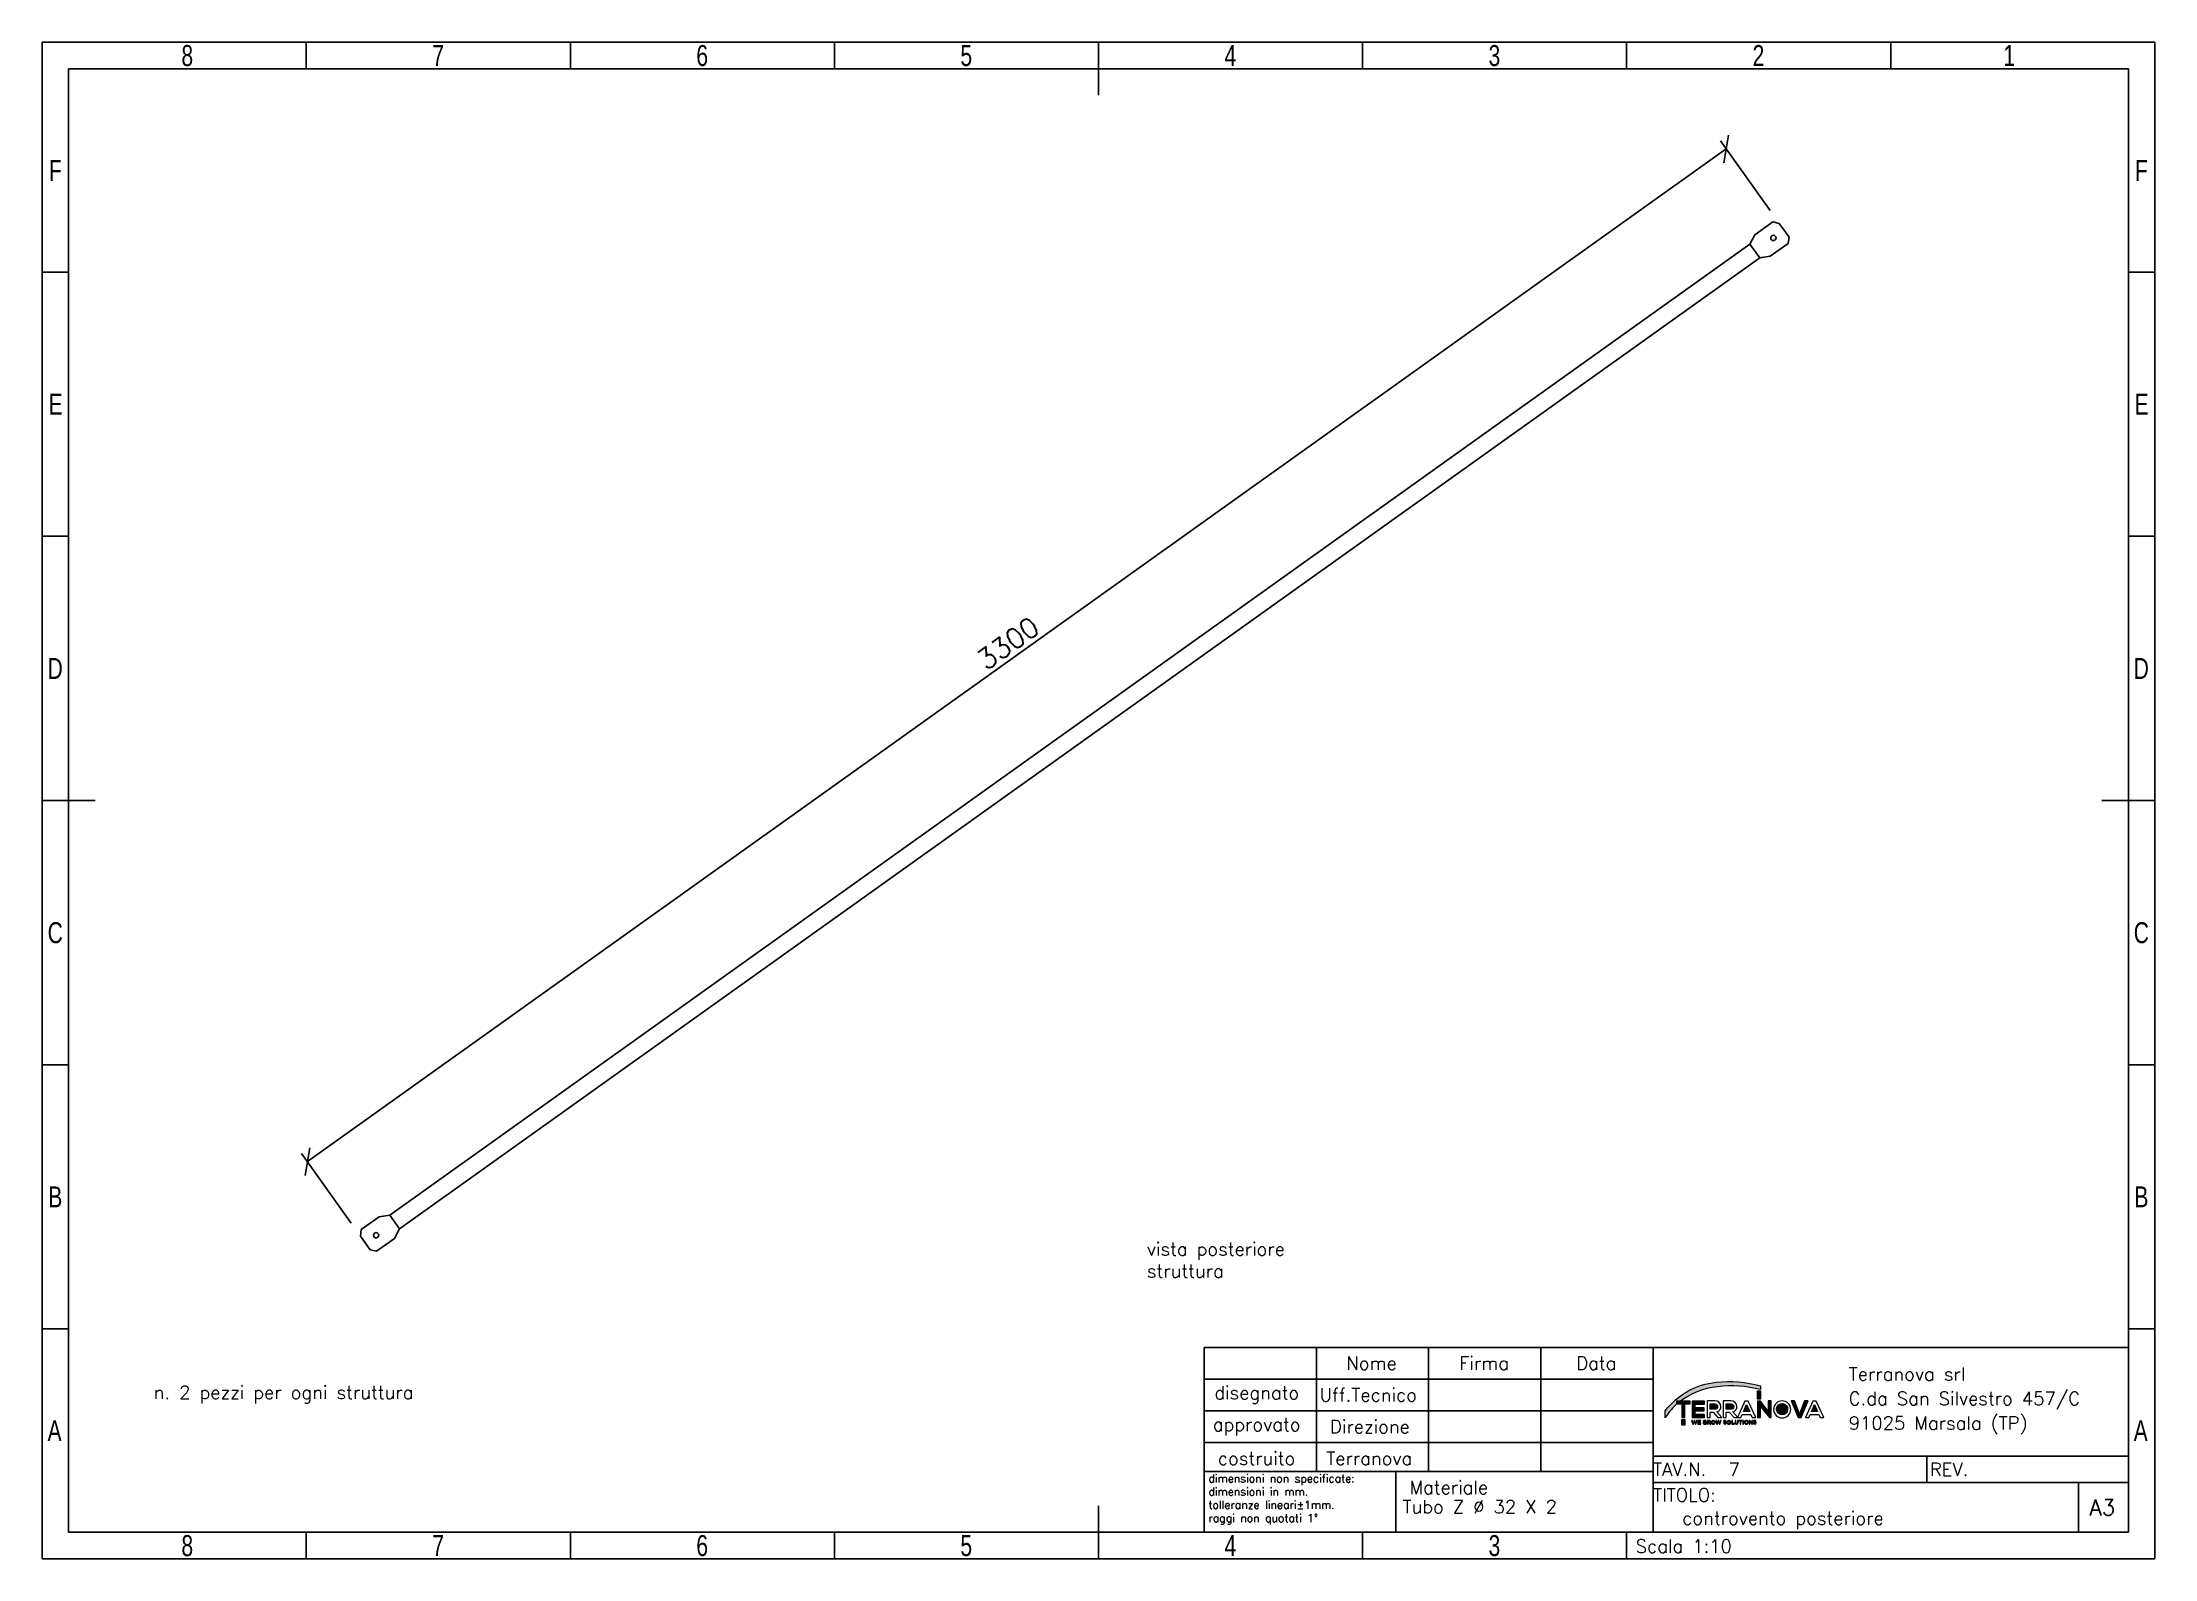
# Model space of a CAD drawing. Header units: millimetres. Extents: x -116399 to 112199, y -90759 to -31335.
# Drawn here: x 42536 to 46536, y -41059 to -38189 of the extents above; entities that cross this region are included whole.
import ezdxf

# ---------------------------------------------------------------- set-up
doc = ezdxf.new("R2010")
doc.units = ezdxf.units.MM
doc.layers.add('Livello 1', color=7, linetype='Continuous', lineweight=0)
doc.styles.add('Annotative', font='simplex.shx', dxfattribs={"height": 2.5})
doc.styles.add('Michele', font='simplex.shx', dxfattribs={"height": 2.5})
doc.styles.add('SLDTEXTSTYLE0', font='TXT', dxfattribs={"width": 0.75})
doc.dimstyles.new('Annotative', dxfattribs={"dimscale": 0, "dimtxt": 2.5, "dimasz": 2.5, "dimexe": 1.25, "dimexo": 2, "dimtad": 1, "dimtxsty": 'Annotative', "dimblk": 'OBLIQUE', "dimcen": 2.5, "dimazin": 3, "dimtfac": 1, "dimtmove": 0, "dimatfit": 3, "dimfxl": 1})

msp = doc.modelspace()

# ---------------------------------------------------------------- texts
at = {"char_height": 25, "attachment_point": 1, "style": 'Annotative'}
for s, insert, width in [('vista posteriore struttura', (44627.033, -40460.462), 301.19236), ('n. 2 pezzi per ogni struttura', (42746.553, -40731.852), 1120.89047), ('7', (45728.506, -40877.697), 731.85637), ('Tubo Z Ø 32 X 2', (45111.098, -40948.201), 460.77089), ('controvento posteriore', (45640.723, -40969.985), 731.85637)]:
    msp.add_mtext(s, dxfattribs=dict(at, insert=insert, width=width))

# ---------------------------------------------------------------- blocks, each defined once
blk = doc.blocks.new('1_10 TERRANOVA oriz A3')
at = {"layer": 'Livello 1'}
h = blk.add_hatch(color=40, dxfattribs=at)
edge = h.paths.add_edge_path()
edge.add_spline(control_points=[(3253.5, -2542.7), (3226.2, -2535.3), (3197.7, -2533), (3169.6, -2536), (3131.2, -2539.8), (3096.2, -2559.4), (3073.1, -2590.2), (3073.1, -2590.2), (3073.1, -2603.3), (3073.1, -2603.3), (3073.1, -2603.3), (3073.7, -2602.3), (3073.7, -2602.3), (3079.9, -2592.4), (3087.6, -2583.6), (3096.5, -2576.2), (3117.9, -2558.2), (3144.3, -2547.1), (3172.1, -2544.4), (3199.3, -2541.3), (3226.8, -2543.1), (3253.3, -2549.8), (3253.3, -2549.8), (3253.5, -2542.7), (3253.5, -2542.7)], knot_values=[0, 0, 0, 0, 1, 1, 1, 2, 2, 2, 3, 3, 3, 4, 4, 4, 5, 5, 5, 6, 6, 6, 7, 7, 7, 8, 8, 8, 8], degree=3, periodic=0)
h = blk.add_hatch(color=74, dxfattribs=at)
h.dxf.hatch_style = 2
h.paths.add_polyline_path([(3247.6, -2552.4), (3253.5, -2552.4), (3253.5, -2568.3), (3247.6, -2568.3)])
h = blk.add_hatch(color=252, dxfattribs=at)
edge = h.paths.add_edge_path()
edge.add_spline(control_points=[(3104.5, -2576.9), (3104.5, -2576.9), (3094.4, -2576.9), (3094.4, -2576.9), (3094.4, -2576.9), (3094.4, -2571.5), (3094.4, -2571.5), (3094.4, -2571.5), (3120.4, -2571.5), (3120.4, -2571.5), (3120.4, -2571.5), (3120.4, -2576.9), (3120.4, -2576.9), (3120.4, -2576.9), (3110.4, -2576.9), (3110.4, -2576.9), (3110.4, -2576.9), (3110.4, -2603), (3110.4, -2603), (3110.4, -2603), (3104.5, -2603), (3104.5, -2603), (3104.5, -2603), (3104.5, -2576.9), (3104.5, -2576.9)], knot_values=[0, 0, 0, 0, 1, 1, 1, 2, 2, 2, 3, 3, 3, 4, 4, 4, 5, 5, 5, 6, 6, 6, 7, 7, 7, 8, 8, 8, 8], degree=3, periodic=0)
h = blk.add_hatch(color=252, dxfattribs=at)
edge = h.paths.add_edge_path()
edge.add_spline(control_points=[(3147.5, -2603), (3147.5, -2603), (3123.9, -2603), (3123.9, -2603), (3123.9, -2603), (3123.9, -2571.5), (3123.9, -2571.5), (3123.9, -2571.5), (3147.5, -2571.5), (3147.5, -2571.5), (3147.5, -2571.5), (3147.5, -2577.3), (3147.5, -2577.3), (3147.5, -2577.3), (3129.9, -2577.3), (3129.9, -2577.3), (3129.9, -2577.3), (3129.9, -2584.3), (3129.9, -2584.3), (3129.9, -2584.3), (3146.9, -2584.3), (3146.9, -2584.3), (3146.9, -2584.3), (3146.9, -2589.9), (3146.9, -2589.9), (3146.9, -2589.9), (3129.9, -2589.9), (3129.9, -2589.9), (3129.9, -2589.9), (3129.9, -2596.9), (3129.9, -2596.9), (3129.9, -2596.9), (3147.5, -2596.9), (3147.5, -2596.9), (3147.5, -2596.9), (3147.5, -2603), (3147.5, -2603)], knot_values=[0, 0, 0, 0, 1, 1, 1, 2, 2, 2, 3, 3, 3, 4, 4, 4, 5, 5, 5, 6, 6, 6, 7, 7, 7, 8, 8, 8, 9, 9, 9, 10, 10, 10, 11, 11, 11, 12, 12, 12, 12], degree=3, periodic=0)
h = blk.add_hatch(color=252, dxfattribs=at)
edge = h.paths.add_edge_path()
edge.add_spline(control_points=[(3158.1, -2577), (3158.1, -2577), (3158.1, -2587.1), (3158.1, -2587.1), (3158.1, -2587.1), (3167.2, -2587.1), (3167.2, -2587.1), (3169.9, -2587.1), (3172.2, -2584.9), (3172.2, -2582.1), (3172.2, -2579.3), (3169.9, -2577), (3167.2, -2577), (3167.2, -2577), (3158.1, -2577), (3158.1, -2577)], knot_values=[0, 0, 0, 0, 1, 1, 1, 2, 2, 2, 3, 3, 3, 4, 4, 4, 5, 5, 5, 5], degree=3, periodic=0)
edge = h.paths.add_edge_path(flags=0)
h = blk.add_hatch(color=252, dxfattribs=at)
edge = h.paths.add_edge_path()
edge.add_spline(control_points=[(3188.5, -2577), (3188.5, -2577), (3188.5, -2587.1), (3188.5, -2587.1), (3188.5, -2587.1), (3197.5, -2587.1), (3197.5, -2587.1), (3200.2, -2587.4), (3202.6, -2585.5), (3202.9, -2582.8), (3203, -2582.5), (3203, -2582.3), (3203, -2582.1), (3203, -2579.3), (3200.8, -2577.1), (3198.1, -2577), (3197.9, -2577), (3197.7, -2577), (3197.5, -2577), (3197.5, -2577), (3188.5, -2577), (3188.5, -2577)], knot_values=[0, 0, 0, 0, 1, 1, 1, 2, 2, 2, 3, 3, 3, 4, 4, 4, 5, 5, 5, 6, 6, 6, 7, 7, 7, 7], degree=3, periodic=0)
edge = h.paths.add_edge_path(flags=0)
h = blk.add_hatch(color=252, dxfattribs=at)
edge = h.paths.add_edge_path()
edge.add_spline(control_points=[(3227.2, -2578.1), (3227.2, -2578.1), (3221.3, -2591.5), (3221.3, -2591.5), (3221.3, -2591.5), (3233, -2591.5), (3233, -2591.5), (3233, -2591.5), (3227.2, -2578.1), (3227.2, -2578.1)], knot_values=[0, 0, 0, 0, 1, 1, 1, 2, 2, 2, 3, 3, 3, 3], degree=3, periodic=0)
edge = h.paths.add_edge_path(flags=0)
h = blk.add_hatch(color=252, dxfattribs=at)
edge = h.paths.add_edge_path()
edge.add_spline(control_points=[(3267.8, -2571.3), (3267.8, -2571.3), (3273.8, -2571.3), (3273.8, -2571.3), (3273.8, -2571.3), (3273.8, -2603), (3273.8, -2603), (3273.8, -2603), (3270.3, -2603), (3270.3, -2603), (3270.3, -2603), (3253.7, -2581.9), (3253.7, -2581.9), (3253.7, -2581.9), (3253.7, -2603), (3253.7, -2603), (3253.7, -2603), (3247.8, -2603), (3247.8, -2603), (3247.8, -2603), (3247.8, -2571.5), (3247.8, -2571.5), (3247.8, -2571.5), (3253.4, -2571.5), (3253.4, -2571.5), (3253.4, -2571.5), (3268, -2591), (3268, -2591), (3268, -2591), (3267.8, -2571.3), (3267.8, -2571.3)], knot_values=[0, 0, 0, 0, 1, 1, 1, 2, 2, 2, 3, 3, 3, 4, 4, 4, 5, 5, 5, 6, 6, 6, 7, 7, 7, 8, 8, 8, 9, 9, 9, 10, 10, 10, 10], degree=3, periodic=0)
h = blk.add_hatch(color=252, dxfattribs=at)
edge = h.paths.add_edge_path()
edge.add_spline(control_points=[(3284.1, -2587.4), (3284.1, -2593.1), (3288.8, -2597.7), (3294.5, -2597.7), (3300.2, -2597.7), (3304.8, -2593.1), (3304.8, -2587.4), (3305.3, -2581.7), (3301, -2576.7), (3295.3, -2576.2), (3289.6, -2575.7), (3284.6, -2580), (3284.1, -2585.7), (3284.1, -2586.3), (3284.1, -2586.8), (3284.1, -2587.4)], knot_values=[0, 0, 0, 0, 1, 1, 1, 2, 2, 2, 3, 3, 3, 4, 4, 4, 5, 5, 5, 5], degree=3, periodic=0)
edge = h.paths.add_edge_path(flags=0)
h = blk.add_hatch(color=252, dxfattribs=at)
edge = h.paths.add_edge_path()
edge.add_spline(control_points=[(3330.6, -2603), (3330.6, -2603), (3324.5, -2603), (3324.5, -2603), (3324.5, -2603), (3311.3, -2571.3), (3311.3, -2571.3), (3311.3, -2571.3), (3318, -2571.3), (3318, -2571.3), (3318, -2571.3), (3327.5, -2596), (3327.5, -2596), (3327.5, -2596), (3337.1, -2571.3), (3337.1, -2571.3), (3337.1, -2571.3), (3343.7, -2571.3), (3343.7, -2571.3), (3343.7, -2571.3), (3330.6, -2603), (3330.6, -2603)], knot_values=[0, 0, 0, 0, 1, 1, 1, 2, 2, 2, 3, 3, 3, 4, 4, 4, 5, 5, 5, 6, 6, 6, 7, 7, 7, 7], degree=3, periodic=0)
h = blk.add_hatch(color=252, dxfattribs=at)
edge = h.paths.add_edge_path()
edge.add_spline(control_points=[(3355.8, -2578.1), (3355.8, -2578.1), (3349.9, -2591.5), (3349.9, -2591.5), (3349.9, -2591.5), (3361.6, -2591.5), (3361.6, -2591.5), (3361.6, -2591.5), (3355.8, -2578.1), (3355.8, -2578.1)], knot_values=[0, 0, 0, 0, 1, 1, 1, 2, 2, 2, 3, 3, 3, 3], degree=3, periodic=0)
edge = h.paths.add_edge_path(flags=0)
h = blk.add_hatch(color=94, dxfattribs=at)
h.dxf.hatch_style = 2
h.paths.add_polyline_path([(3104.5, -2606.2), (3110.4, -2606.2), (3110.4, -2617.1), (3104.5, -2617.1)])
h = blk.add_hatch(color=74, dxfattribs=at)
h.dxf.hatch_style = 2
h.paths.add_polyline_path([(3104.5, -2606.2), (3110.4, -2606.2), (3110.4, -2617.1), (3104.5, -2617.1)])
at = {"color": 7, "linetype": 'Continuous'}
for p, q in [((0, -2870), (0, 0)), ((0, 0), (4000, 0)), ((500, -50), (500, 0)), ((1000, -50), (1000, 0)), ((1500, -50), (1500, 0)), ((2000, 0), (2000, -100)), ((2000, -50), (2000, 0)), ((2500, -50), (2500, 0)), ((3000, -50), (3000, 0)), ((3500, -50), (3500, 0)), ((4000, 0), (4000, -2870)), ((50, -2820), (50, -50)), ((50, -50), (3950, -50)), ((3950, -50), (3950, -2820)), ((50, -435), (0, -435)), ((3950, -435), (4000, -435)), ((50, -935), (0, -935)), ((3950, -935), (4000, -935)), ((0, -1435), (100, -1435)), ((50, -1435), (0, -1435)), ((4000, -1435), (3900, -1435)), ((3950, -1435), (4000, -1435)), ((50, -1935), (0, -1935)), ((3950, -1935), (4000, -1935)), ((50, -2435), (0, -2435)), ((3950, -2435), (4000, -2435)), ((2000, -2870), (2000, -2770)), ((3950, -2820), (50, -2820)), ((500, -2820), (500, -2870)), ((1000, -2820), (1000, -2870)), ((1500, -2820), (1500, -2870)), ((2000, -2820), (2000, -2870)), ((2500, -2820), (2500, -2870)), ((3000, -2820), (3000, -2870)), ((4000, -2870), (0, -2870))]:
    blk.add_line(p, q, dxfattribs=at)
for p, q in [((2200, -2820), (2200, -2470)), ((2200, -2470), (3950, -2470)), ((2412.5, -2530), (2412.5, -2470)), ((2625, -2530), (2625, -2470)), ((2837.5, -2530), (2837.5, -2470)), ((3050, -2470), (3050, -2820)), ((3950, -2470), (3950, -2820)), ((2200, -2530), (3050, -2530)), ((2412.5, -2530), (2412.5, -2705)), ((2625, -2530), (2625, -2705)), ((2837.5, -2530), (2837.5, -2705)), ((2200, -2590), (3050, -2590)), ((2200, -2650), (3050, -2650)), ((3950, -2675.8), (3050, -2675.8)), ((3568.3, -2725.8), (3568.3, -2675.8)), ((2200, -2705), (3050, -2705)), ((2562.8, -2705), (2562.8, -2820)), ((3950, -2725.8), (3050, -2725.8)), ((3855.8, -2725.8), (3855.8, -2820)), ((2200, -2820), (3950, -2820))]:
    blk.add_line(p, q)
at = {"layer": 'Livello 1'}
for points in [[(3247.6, -2552.4), (3253.5, -2552.4), (3253.5, -2568.3), (3247.6, -2568.3)], [(3104.5, -2606.2), (3110.4, -2606.2), (3110.4, -2617.1), (3104.5, -2617.1)], [(3104.5, -2606.2), (3110.4, -2606.2), (3110.4, -2617.1), (3104.5, -2617.1)]]:
    blk.add_lwpolyline(points, close=True, dxfattribs=at)
for points, knots in [([(3253.5, -2542.7), (3226.2, -2535.3), (3197.7, -2533), (3169.6, -2536), (3131.2, -2539.8), (3096.2, -2559.4), (3073.1, -2590.2), (3073.1, -2590.2), (3073.1, -2603.3), (3073.1, -2603.3), (3073.1, -2603.3), (3073.7, -2602.3), (3073.7, -2602.3), (3079.9, -2592.4), (3087.6, -2583.6), (3096.5, -2576.2), (3117.9, -2558.2), (3144.3, -2547.1), (3172.1, -2544.4), (3199.3, -2541.3), (3226.8, -2543.1), (3253.3, -2549.8), (3253.3, -2549.8), (3253.5, -2542.7), (3253.5, -2542.7)], [0, 0, 0, 0, 1, 1, 1, 2, 2, 2, 3, 3, 3, 4, 4, 4, 5, 5, 5, 6, 6, 6, 7, 7, 7, 8, 8, 8, 8]), ([(3104.5, -2576.9), (3104.5, -2576.9), (3094.4, -2576.9), (3094.4, -2576.9), (3094.4, -2576.9), (3094.4, -2571.5), (3094.4, -2571.5), (3094.4, -2571.5), (3120.4, -2571.5), (3120.4, -2571.5), (3120.4, -2571.5), (3120.4, -2576.9), (3120.4, -2576.9), (3120.4, -2576.9), (3110.4, -2576.9), (3110.4, -2576.9), (3110.4, -2576.9), (3110.4, -2603), (3110.4, -2603), (3110.4, -2603), (3104.5, -2603), (3104.5, -2603), (3104.5, -2603), (3104.5, -2576.9), (3104.5, -2576.9)], [0, 0, 0, 0, 1, 1, 1, 2, 2, 2, 3, 3, 3, 4, 4, 4, 5, 5, 5, 6, 6, 6, 7, 7, 7, 8, 8, 8, 8]), ([(3147.5, -2603), (3147.5, -2603), (3123.9, -2603), (3123.9, -2603), (3123.9, -2603), (3123.9, -2571.5), (3123.9, -2571.5), (3123.9, -2571.5), (3147.5, -2571.5), (3147.5, -2571.5), (3147.5, -2571.5), (3147.5, -2577.3), (3147.5, -2577.3), (3147.5, -2577.3), (3129.9, -2577.3), (3129.9, -2577.3), (3129.9, -2577.3), (3129.9, -2584.3), (3129.9, -2584.3), (3129.9, -2584.3), (3146.9, -2584.3), (3146.9, -2584.3), (3146.9, -2584.3), (3146.9, -2589.9), (3146.9, -2589.9), (3146.9, -2589.9), (3129.9, -2589.9), (3129.9, -2589.9), (3129.9, -2589.9), (3129.9, -2596.9), (3129.9, -2596.9), (3129.9, -2596.9), (3147.5, -2596.9), (3147.5, -2596.9), (3147.5, -2596.9), (3147.5, -2603), (3147.5, -2603)], [0, 0, 0, 0, 1, 1, 1, 2, 2, 2, 3, 3, 3, 4, 4, 4, 5, 5, 5, 6, 6, 6, 7, 7, 7, 8, 8, 8, 9, 9, 9, 10, 10, 10, 11, 11, 11, 12, 12, 12, 12]), ([(3180.1, -2603), (3180.1, -2603), (3173, -2603), (3173, -2603), (3173, -2603), (3163.8, -2592.4), (3163.8, -2592.4), (3163.8, -2592.4), (3158.1, -2592.4), (3158.1, -2592.4), (3158.1, -2592.4), (3158.1, -2603), (3158.1, -2603), (3158.1, -2603), (3152.2, -2603), (3152.2, -2603), (3152.2, -2603), (3152.2, -2571.3), (3152.2, -2571.3), (3152.2, -2571.3), (3167.2, -2571.3), (3167.2, -2571.3), (3173, -2570.9), (3178.1, -2575.2), (3178.5, -2581.1), (3178.5, -2581.3), (3178.5, -2581.6), (3178.5, -2581.9), (3178.9, -2586.7), (3175.4, -2591.1), (3170.5, -2591.8), (3170.5, -2591.8), (3180.1, -2602.6), (3180.1, -2602.6), (3180.1, -2602.6), (3180.1, -2603), (3180.1, -2603)], [0, 0, 0, 0, 1, 1, 1, 2, 2, 2, 3, 3, 3, 4, 4, 4, 5, 5, 5, 6, 6, 6, 7, 7, 7, 8, 8, 8, 9, 9, 9, 10, 10, 10, 11, 11, 11, 12, 12, 12, 12]), ([(3158.1, -2577), (3158.1, -2577), (3158.1, -2587.1), (3158.1, -2587.1), (3158.1, -2587.1), (3167.2, -2587.1), (3167.2, -2587.1), (3169.9, -2587.1), (3172.2, -2584.9), (3172.2, -2582.1), (3172.2, -2579.3), (3169.9, -2577), (3167.2, -2577), (3167.2, -2577), (3158.1, -2577), (3158.1, -2577)], [0, 0, 0, 0, 1, 1, 1, 2, 2, 2, 3, 3, 3, 4, 4, 4, 5, 5, 5, 5]), ([(3210.5, -2603), (3210.5, -2603), (3203.4, -2603), (3203.4, -2603), (3203.4, -2603), (3194.3, -2592.4), (3194.3, -2592.4), (3194.3, -2592.4), (3188.5, -2592.4), (3188.5, -2592.4), (3188.5, -2592.4), (3188.5, -2603), (3188.5, -2603), (3188.5, -2603), (3182.5, -2603), (3182.5, -2603), (3182.5, -2603), (3182.5, -2571.3), (3182.5, -2571.3), (3182.5, -2571.3), (3197.5, -2571.3), (3197.5, -2571.3), (3203.3, -2570.9), (3208.4, -2575.2), (3208.8, -2581.1), (3208.8, -2581.3), (3208.8, -2581.6), (3208.8, -2581.9), (3209.2, -2586.7), (3205.7, -2591.1), (3200.8, -2591.8), (3200.8, -2591.8), (3210.4, -2602.6), (3210.4, -2602.6), (3210.4, -2602.6), (3210.5, -2603), (3210.5, -2603)], [0, 0, 0, 0, 1, 1, 1, 2, 2, 2, 3, 3, 3, 4, 4, 4, 5, 5, 5, 6, 6, 6, 7, 7, 7, 8, 8, 8, 9, 9, 9, 10, 10, 10, 11, 11, 11, 12, 12, 12, 12]), ([(3188.5, -2577), (3188.5, -2577), (3188.5, -2587.1), (3188.5, -2587.1), (3188.5, -2587.1), (3197.5, -2587.1), (3197.5, -2587.1), (3200.2, -2587.4), (3202.6, -2585.5), (3202.9, -2582.8), (3203, -2582.5), (3203, -2582.3), (3203, -2582.1), (3203, -2579.3), (3200.8, -2577.1), (3198.1, -2577), (3197.9, -2577), (3197.7, -2577), (3197.5, -2577), (3197.5, -2577), (3188.5, -2577), (3188.5, -2577)], [0, 0, 0, 0, 1, 1, 1, 2, 2, 2, 3, 3, 3, 4, 4, 4, 5, 5, 5, 6, 6, 6, 7, 7, 7, 7]), ([(3235.4, -2597), (3235.4, -2597), (3218.8, -2597), (3218.8, -2597), (3218.8, -2597), (3216.1, -2603), (3216.1, -2603), (3216.1, -2603), (3209.7, -2603), (3209.7, -2603), (3209.7, -2603), (3223.8, -2571.5), (3223.8, -2571.5), (3223.8, -2571.5), (3230.3, -2571.5), (3230.3, -2571.5), (3230.3, -2571.5), (3244.4, -2603), (3244.4, -2603), (3244.4, -2603), (3237.9, -2603), (3237.9, -2603), (3237.9, -2603), (3235.4, -2597), (3235.4, -2597)], [0, 0, 0, 0, 1, 1, 1, 2, 2, 2, 3, 3, 3, 4, 4, 4, 5, 5, 5, 6, 6, 6, 7, 7, 7, 8, 8, 8, 8]), ([(3227.2, -2578.1), (3227.2, -2578.1), (3221.3, -2591.5), (3221.3, -2591.5), (3221.3, -2591.5), (3233, -2591.5), (3233, -2591.5), (3233, -2591.5), (3227.2, -2578.1), (3227.2, -2578.1)], [0, 0, 0, 0, 1, 1, 1, 2, 2, 2, 3, 3, 3, 3]), ([(3267.8, -2571.3), (3267.8, -2571.3), (3273.8, -2571.3), (3273.8, -2571.3), (3273.8, -2571.3), (3273.8, -2603), (3273.8, -2603), (3273.8, -2603), (3270.3, -2603), (3270.3, -2603), (3270.3, -2603), (3253.7, -2581.9), (3253.7, -2581.9), (3253.7, -2581.9), (3253.7, -2603), (3253.7, -2603), (3253.7, -2603), (3247.8, -2603), (3247.8, -2603), (3247.8, -2603), (3247.8, -2571.5), (3247.8, -2571.5), (3247.8, -2571.5), (3253.4, -2571.5), (3253.4, -2571.5), (3253.4, -2571.5), (3268, -2591), (3268, -2591), (3268, -2591), (3267.8, -2571.3), (3267.8, -2571.3)], [0, 0, 0, 0, 1, 1, 1, 2, 2, 2, 3, 3, 3, 4, 4, 4, 5, 5, 5, 6, 6, 6, 7, 7, 7, 8, 8, 8, 9, 9, 9, 10, 10, 10, 10]), ([(3310.7, -2587.4), (3310.7, -2596.3), (3303.4, -2603.6), (3294.5, -2603.6), (3285.6, -2603.6), (3278.3, -2596.4), (3278.3, -2587.4), (3278.3, -2587.4), (3278.3, -2587.4), (3278.3, -2587.4), (3278.3, -2578.5), (3285.5, -2571.2), (3294.5, -2571.2), (3303.4, -2571.2), (3310.7, -2578.4), (3310.7, -2587.4), (3310.7, -2587.4), (3310.7, -2587.4), (3310.7, -2587.4)], [0, 0, 0, 0, 1, 1, 1, 2, 2, 2, 3, 3, 3, 4, 4, 4, 5, 5, 5, 6, 6, 6, 6]), ([(3284.1, -2587.4), (3284.1, -2593.1), (3288.8, -2597.7), (3294.5, -2597.7), (3300.2, -2597.7), (3304.8, -2593.1), (3304.8, -2587.4), (3305.3, -2581.7), (3301, -2576.7), (3295.3, -2576.2), (3289.6, -2575.7), (3284.6, -2580), (3284.1, -2585.7), (3284.1, -2586.3), (3284.1, -2586.8), (3284.1, -2587.4)], [0, 0, 0, 0, 1, 1, 1, 2, 2, 2, 3, 3, 3, 4, 4, 4, 5, 5, 5, 5]), ([(3330.6, -2603), (3330.6, -2603), (3324.5, -2603), (3324.5, -2603), (3324.5, -2603), (3311.3, -2571.3), (3311.3, -2571.3), (3311.3, -2571.3), (3318, -2571.3), (3318, -2571.3), (3318, -2571.3), (3327.5, -2596), (3327.5, -2596), (3327.5, -2596), (3337.1, -2571.3), (3337.1, -2571.3), (3337.1, -2571.3), (3343.7, -2571.3), (3343.7, -2571.3), (3343.7, -2571.3), (3330.6, -2603), (3330.6, -2603)], [0, 0, 0, 0, 1, 1, 1, 2, 2, 2, 3, 3, 3, 4, 4, 4, 5, 5, 5, 6, 6, 6, 7, 7, 7, 7]), ([(3364, -2597), (3364, -2597), (3347.6, -2597), (3347.6, -2597), (3347.6, -2597), (3344.7, -2603), (3344.7, -2603), (3344.7, -2603), (3338.4, -2603), (3338.4, -2603), (3338.4, -2603), (3352.5, -2571.5), (3352.5, -2571.5), (3352.5, -2571.5), (3359, -2571.5), (3359, -2571.5), (3359, -2571.5), (3373.1, -2603), (3373.1, -2603), (3373.1, -2603), (3366.6, -2603), (3366.6, -2603), (3366.6, -2603), (3364, -2597), (3364, -2597)], [0, 0, 0, 0, 1, 1, 1, 2, 2, 2, 3, 3, 3, 4, 4, 4, 5, 5, 5, 6, 6, 6, 7, 7, 7, 8, 8, 8, 8]), ([(3355.8, -2578.1), (3355.8, -2578.1), (3349.9, -2591.5), (3349.9, -2591.5), (3349.9, -2591.5), (3361.6, -2591.5), (3361.6, -2591.5), (3361.6, -2591.5), (3355.8, -2578.1), (3355.8, -2578.1)], [0, 0, 0, 0, 1, 1, 1, 2, 2, 2, 3, 3, 3, 3]), ([(3123, -2608.1), (3123, -2608.1), (3124.4, -2608.1), (3124.4, -2608.1), (3124.4, -2608.1), (3126.1, -2613.4), (3126.1, -2613.4), (3126.1, -2613.4), (3127.8, -2608.1), (3127.8, -2608.1), (3127.8, -2608.1), (3128.9, -2608.1), (3128.9, -2608.1), (3128.9, -2608.1), (3130.6, -2613.4), (3130.6, -2613.4), (3130.6, -2613.4), (3132.3, -2608.1), (3132.3, -2608.1), (3132.3, -2608.1), (3133.6, -2608.1), (3133.6, -2608.1), (3133.6, -2608.1), (3131.2, -2615.1), (3131.2, -2615.1), (3131.2, -2615.1), (3130.1, -2615.1), (3130.1, -2615.1), (3130.1, -2615.1), (3128.4, -2610), (3128.4, -2610), (3128.4, -2610), (3126.6, -2615.1), (3126.6, -2615.1), (3126.6, -2615.1), (3125.5, -2615.1), (3125.5, -2615.1), (3125.5, -2615.1), (3123, -2608.1), (3123, -2608.1)], [0, 0, 0, 0, 1, 1, 1, 2, 2, 2, 3, 3, 3, 4, 4, 4, 5, 5, 5, 6, 6, 6, 7, 7, 7, 8, 8, 8, 9, 9, 9, 10, 10, 10, 11, 11, 11, 12, 12, 12, 13, 13, 13, 13]), ([(3135.1, -2608.1), (3135.1, -2608.1), (3140.3, -2608.1), (3140.3, -2608.1), (3140.3, -2608.1), (3140.3, -2609.2), (3140.3, -2609.2), (3140.3, -2609.2), (3136.3, -2609.2), (3136.3, -2609.2), (3136.3, -2609.2), (3136.3, -2611.1), (3136.3, -2611.1), (3136.3, -2611.1), (3139.8, -2611.1), (3139.8, -2611.1), (3139.8, -2611.1), (3139.8, -2612.2), (3139.8, -2612.2), (3139.8, -2612.2), (3136.3, -2612.2), (3136.3, -2612.2), (3136.3, -2612.2), (3136.3, -2614.1), (3136.3, -2614.1), (3136.3, -2614.1), (3140.4, -2614.1), (3140.4, -2614.1), (3140.4, -2614.1), (3140.4, -2615.2), (3140.4, -2615.2), (3140.4, -2615.2), (3135.1, -2615.2), (3135.1, -2615.2), (3135.1, -2615.2), (3135.1, -2608.1), (3135.1, -2608.1)], [0, 0, 0, 0, 1, 1, 1, 2, 2, 2, 3, 3, 3, 4, 4, 4, 5, 5, 5, 6, 6, 6, 7, 7, 7, 8, 8, 8, 9, 9, 9, 10, 10, 10, 11, 11, 11, 12, 12, 12, 12]), ([(3144.8, -2611.7), (3144.8, -2611.7), (3144.8, -2611.7), (3144.8, -2611.7), (3144.8, -2609.7), (3146.4, -2608.1), (3148.4, -2608.1), (3149.3, -2608.1), (3150.3, -2608.4), (3151.1, -2609.1), (3151.1, -2609.1), (3150.3, -2610), (3150.3, -2610), (3149.7, -2609.5), (3149, -2609.3), (3148.3, -2609.3), (3147, -2609.3), (3145.9, -2610.5), (3146, -2611.8), (3146, -2611.8), (3146, -2611.8), (3146, -2611.8), (3145.9, -2613.1), (3146.9, -2614.3), (3148.2, -2614.4), (3148.3, -2614.4), (3148.3, -2614.4), (3148.4, -2614.4), (3149, -2614.4), (3149.6, -2614.2), (3150.1, -2613.8), (3150.1, -2613.8), (3150.1, -2612.5), (3150.1, -2612.5), (3150.1, -2612.5), (3148.3, -2612.5), (3148.3, -2612.5), (3148.3, -2612.5), (3148.3, -2611.4), (3148.3, -2611.4), (3148.3, -2611.4), (3151.4, -2611.4), (3151.4, -2611.4), (3151.4, -2611.4), (3151.4, -2614.4), (3151.4, -2614.4), (3150.5, -2615.1), (3149.5, -2615.5), (3148.4, -2615.5), (3146.4, -2615.5), (3144.8, -2614), (3144.8, -2612), (3144.8, -2611.9), (3144.8, -2611.8), (3144.8, -2611.7)], [0, 0, 0, 0, 1, 1, 1, 2, 2, 2, 3, 3, 3, 4, 4, 4, 5, 5, 5, 6, 6, 6, 7, 7, 7, 8, 8, 8, 9, 9, 9, 10, 10, 10, 11, 11, 11, 12, 12, 12, 13, 13, 13, 14, 14, 14, 15, 15, 15, 16, 16, 16, 17, 17, 17, 18, 18, 18, 18]), ([(3153.3, -2608.1), (3153.3, -2608.1), (3156.4, -2608.1), (3156.4, -2608.1), (3157.2, -2608), (3157.9, -2608.3), (3158.5, -2608.8), (3158.9, -2609.2), (3159.1, -2609.8), (3159.1, -2610.3), (3159.1, -2610.3), (3159.1, -2610.3), (3159.1, -2610.3), (3159.1, -2611.4), (3158.4, -2612.3), (3157.4, -2612.5), (3157.4, -2612.5), (3159.3, -2615.2), (3159.3, -2615.2), (3159.3, -2615.2), (3157.8, -2615.2), (3157.8, -2615.2), (3157.8, -2615.2), (3156, -2612.7), (3156, -2612.7), (3156, -2612.7), (3154.4, -2612.7), (3154.4, -2612.7), (3154.4, -2612.7), (3154.4, -2615.2), (3154.4, -2615.2), (3154.4, -2615.2), (3153.2, -2615.2), (3153.2, -2615.2), (3153.2, -2615.2), (3153.3, -2608.1), (3153.3, -2608.1)], [0, 0, 0, 0, 1, 1, 1, 2, 2, 2, 3, 3, 3, 4, 4, 4, 5, 5, 5, 6, 6, 6, 7, 7, 7, 8, 8, 8, 9, 9, 9, 10, 10, 10, 11, 11, 11, 12, 12, 12, 12]), ([(3156.3, -2611.6), (3157.2, -2611.6), (3157.8, -2611.1), (3157.8, -2610.4), (3157.8, -2610.4), (3157.8, -2610.4), (3157.8, -2610.4), (3157.8, -2609.7), (3157.2, -2609.3), (3156.3, -2609.3), (3156.3, -2609.3), (3154.5, -2609.3), (3154.5, -2609.3), (3154.5, -2609.3), (3154.5, -2611.6), (3154.5, -2611.6), (3154.5, -2611.6), (3156.3, -2611.6), (3156.3, -2611.6)], [0, 0, 0, 0, 1, 1, 1, 2, 2, 2, 3, 3, 3, 4, 4, 4, 5, 5, 5, 6, 6, 6, 6]), ([(3160.4, -2611.7), (3160.4, -2611.7), (3160.4, -2611.7), (3160.4, -2611.7), (3160.6, -2609.6), (3162.4, -2608.1), (3164.5, -2608.3), (3166.3, -2608.5), (3167.7, -2609.9), (3167.9, -2611.7), (3167.9, -2611.7), (3167.9, -2611.7), (3167.9, -2611.7), (3168, -2613.6), (3166.5, -2615.3), (3164.5, -2615.4), (3164.4, -2615.4), (3164.3, -2615.4), (3164.1, -2615.4), (3162.2, -2615.5), (3160.5, -2614), (3160.4, -2612), (3160.4, -2611.9), (3160.4, -2611.8), (3160.4, -2611.7)], [0, 0, 0, 0, 1, 1, 1, 2, 2, 2, 3, 3, 3, 4, 4, 4, 5, 5, 5, 6, 6, 6, 7, 7, 7, 8, 8, 8, 8]), ([(3166.6, -2611.7), (3166.6, -2611.7), (3166.6, -2611.7), (3166.6, -2611.7), (3166.6, -2610.3), (3165.6, -2609.2), (3164.2, -2609.1), (3164.2, -2609.1), (3164.2, -2609.1), (3164.1, -2609.1), (3162.8, -2609.1), (3161.7, -2610.2), (3161.7, -2611.5), (3161.7, -2611.6), (3161.7, -2611.6), (3161.7, -2611.7), (3161.7, -2611.7), (3161.7, -2611.7), (3161.7, -2611.7), (3161.7, -2613), (3162.7, -2614.2), (3164.1, -2614.2), (3164.1, -2614.2), (3164.1, -2614.2), (3164.2, -2614.2), (3165.5, -2614.2), (3166.6, -2613.1), (3166.6, -2611.8), (3166.6, -2611.8), (3166.6, -2611.7), (3166.6, -2611.7)], [0, 0, 0, 0, 1, 1, 1, 2, 2, 2, 3, 3, 3, 4, 4, 4, 5, 5, 5, 6, 6, 6, 7, 7, 7, 8, 8, 8, 9, 9, 9, 10, 10, 10, 10]), ([(3168.6, -2608.1), (3168.6, -2608.1), (3169.9, -2608.1), (3169.9, -2608.1), (3169.9, -2608.1), (3171.6, -2613.4), (3171.6, -2613.4), (3171.6, -2613.4), (3173.4, -2608.1), (3173.4, -2608.1), (3173.4, -2608.1), (3174.4, -2608.1), (3174.4, -2608.1), (3174.4, -2608.1), (3176.2, -2613.4), (3176.2, -2613.4), (3176.2, -2613.4), (3177.9, -2608.1), (3177.9, -2608.1), (3177.9, -2608.1), (3179.2, -2608.1), (3179.2, -2608.1), (3179.2, -2608.1), (3176.7, -2615.1), (3176.7, -2615.1), (3176.7, -2615.1), (3175.6, -2615.1), (3175.6, -2615.1), (3175.6, -2615.1), (3173.9, -2610), (3173.9, -2610), (3173.9, -2610), (3172.1, -2615.1), (3172.1, -2615.1), (3172.1, -2615.1), (3171, -2615.1), (3171, -2615.1), (3171, -2615.1), (3168.6, -2608.1), (3168.6, -2608.1)], [0, 0, 0, 0, 1, 1, 1, 2, 2, 2, 3, 3, 3, 4, 4, 4, 5, 5, 5, 6, 6, 6, 7, 7, 7, 8, 8, 8, 9, 9, 9, 10, 10, 10, 11, 11, 11, 12, 12, 12, 13, 13, 13, 13]), ([(3183.3, -2614.2), (3183.3, -2614.2), (3184.1, -2613.3), (3184.1, -2613.3), (3184.7, -2613.9), (3185.4, -2614.2), (3186.3, -2614.2), (3187.1, -2614.2), (3187.5, -2613.9), (3187.5, -2613.3), (3187.5, -2613.3), (3187.5, -2613.3), (3187.5, -2613.3), (3187.5, -2612.8), (3187.3, -2612.5), (3186, -2612.2), (3184.7, -2611.9), (3183.6, -2611.4), (3183.6, -2610), (3183.6, -2610), (3183.6, -2610), (3183.6, -2610), (3183.6, -2608.8), (3184.6, -2607.9), (3185.8, -2608), (3185.9, -2608), (3185.9, -2608), (3186, -2608), (3186.9, -2607.9), (3187.9, -2608.3), (3188.6, -2608.9), (3188.6, -2608.9), (3187.9, -2609.8), (3187.9, -2609.8), (3187.4, -2609.4), (3186.7, -2609.1), (3186, -2609.1), (3185.3, -2609.1), (3184.8, -2609.4), (3184.8, -2609.9), (3184.8, -2609.9), (3184.8, -2609.9), (3184.8, -2609.9), (3184.8, -2610.5), (3185.1, -2610.8), (3186.5, -2611.1), (3187.9, -2611.4), (3188.8, -2612), (3188.8, -2613.2), (3188.8, -2613.2), (3188.8, -2613.2), (3188.8, -2613.2), (3188.8, -2614.5), (3187.8, -2615.3), (3186.3, -2615.3), (3185.2, -2615.3), (3184.1, -2614.9), (3183.3, -2614.2)], [0, 0, 0, 0, 1, 1, 1, 2, 2, 2, 3, 3, 3, 4, 4, 4, 5, 5, 5, 6, 6, 6, 7, 7, 7, 8, 8, 8, 9, 9, 9, 10, 10, 10, 11, 11, 11, 12, 12, 12, 13, 13, 13, 14, 14, 14, 15, 15, 15, 16, 16, 16, 17, 17, 17, 18, 18, 18, 19, 19, 19, 19]), ([(3190.1, -2611.7), (3190.1, -2611.7), (3190.1, -2611.7), (3190.1, -2611.7), (3190.3, -2609.6), (3192.1, -2608.1), (3194.2, -2608.3), (3196, -2608.5), (3197.4, -2609.9), (3197.5, -2611.7), (3197.5, -2611.7), (3197.5, -2611.7), (3197.5, -2611.7), (3197.6, -2613.6), (3196.1, -2615.3), (3194.2, -2615.4), (3194.1, -2615.4), (3193.9, -2615.4), (3193.8, -2615.4), (3191.8, -2615.5), (3190.2, -2614), (3190.1, -2612), (3190.1, -2611.9), (3190.1, -2611.8), (3190.1, -2611.7)], [0, 0, 0, 0, 1, 1, 1, 2, 2, 2, 3, 3, 3, 4, 4, 4, 5, 5, 5, 6, 6, 6, 7, 7, 7, 8, 8, 8, 8]), ([(3196.2, -2611.7), (3196.2, -2611.7), (3196.2, -2611.7), (3196.2, -2611.7), (3196.3, -2610.3), (3195.2, -2609.2), (3193.8, -2609.1), (3193.8, -2609.1), (3193.8, -2609.1), (3193.8, -2609.1), (3192.5, -2609.1), (3191.4, -2610.2), (3191.4, -2611.5), (3191.4, -2611.6), (3191.4, -2611.6), (3191.4, -2611.7), (3191.4, -2611.7), (3191.4, -2611.7), (3191.4, -2611.7), (3191.3, -2613), (3192.4, -2614.2), (3193.7, -2614.2), (3193.8, -2614.2), (3193.8, -2614.2), (3193.8, -2614.2), (3195.2, -2614.2), (3196.2, -2613.1), (3196.2, -2611.8), (3196.2, -2611.8), (3196.2, -2611.7), (3196.2, -2611.7), (3196.2, -2611.7), (3196.2, -2611.7), (3196.2, -2611.7)], [0, 0, 0, 0, 1, 1, 1, 2, 2, 2, 3, 3, 3, 4, 4, 4, 5, 5, 5, 6, 6, 6, 7, 7, 7, 8, 8, 8, 9, 9, 9, 10, 10, 10, 11, 11, 11, 11]), ([(3199.2, -2608.1), (3199.2, -2608.1), (3200.4, -2608.1), (3200.4, -2608.1), (3200.4, -2608.1), (3200.4, -2614.1), (3200.4, -2614.1), (3200.4, -2614.1), (3204.2, -2614.1), (3204.2, -2614.1), (3204.2, -2614.1), (3204.2, -2615.2), (3204.2, -2615.2), (3204.2, -2615.2), (3199.2, -2615.2), (3199.2, -2615.2), (3199.2, -2615.2), (3199.2, -2608.1), (3199.2, -2608.1)], [0, 0, 0, 0, 1, 1, 1, 2, 2, 2, 3, 3, 3, 4, 4, 4, 5, 5, 5, 6, 6, 6, 6]), ([(3205.3, -2612.2), (3205.3, -2612.2), (3205.3, -2608.1), (3205.3, -2608.1), (3205.3, -2608.1), (3206.5, -2608.1), (3206.5, -2608.1), (3206.5, -2608.1), (3206.5, -2612.1), (3206.5, -2612.1), (3206.5, -2613.5), (3207.2, -2614.2), (3208.3, -2614.2), (3209.5, -2614.2), (3210.1, -2613.5), (3210.1, -2612.2), (3210.1, -2612.2), (3210.1, -2608.1), (3210.1, -2608.1), (3210.1, -2608.1), (3211.4, -2608.1), (3211.4, -2608.1), (3211.4, -2608.1), (3211.4, -2612.1), (3211.4, -2612.1), (3211.6, -2613.7), (3210.4, -2615.2), (3208.8, -2615.3), (3208.7, -2615.3), (3208.5, -2615.4), (3208.3, -2615.3), (3206.8, -2615.5), (3205.4, -2614.3), (3205.3, -2612.7), (3205.2, -2612.5), (3205.2, -2612.4), (3205.3, -2612.2)], [0, 0, 0, 0, 1, 1, 1, 2, 2, 2, 3, 3, 3, 4, 4, 4, 5, 5, 5, 6, 6, 6, 7, 7, 7, 8, 8, 8, 9, 9, 9, 10, 10, 10, 11, 11, 11, 12, 12, 12, 12]), ([(3215, -2609.2), (3215, -2609.2), (3212.7, -2609.2), (3212.7, -2609.2), (3212.7, -2609.2), (3212.7, -2608.1), (3212.7, -2608.1), (3212.7, -2608.1), (3218.5, -2608.1), (3218.5, -2608.1), (3218.5, -2608.1), (3218.5, -2609.2), (3218.5, -2609.2), (3218.5, -2609.2), (3216.2, -2609.2), (3216.2, -2609.2), (3216.2, -2609.2), (3216.2, -2615.2), (3216.2, -2615.2), (3216.2, -2615.2), (3215, -2615.2), (3215, -2615.2), (3215, -2615.2), (3215, -2609.2), (3215, -2609.2)], [0, 0, 0, 0, 1, 1, 1, 2, 2, 2, 3, 3, 3, 4, 4, 4, 5, 5, 5, 6, 6, 6, 7, 7, 7, 8, 8, 8, 8]), ([(3220, -2608.1), (3220, -2608.1), (3221.3, -2608.1), (3221.3, -2608.1), (3221.3, -2608.1), (3221.3, -2615.1), (3221.3, -2615.1), (3221.3, -2615.1), (3220, -2615.1), (3220, -2615.1), (3220, -2615.1), (3220, -2608.1), (3220, -2608.1)], [0, 0, 0, 0, 1, 1, 1, 2, 2, 2, 3, 3, 3, 4, 4, 4, 4]), ([(3222.9, -2611.7), (3222.9, -2611.7), (3222.9, -2611.7), (3222.9, -2611.7), (3222.9, -2609.6), (3224.6, -2607.9), (3226.7, -2607.9), (3228.7, -2607.9), (3230.4, -2609.6), (3230.4, -2611.7), (3230.4, -2611.7), (3230.4, -2611.7), (3230.4, -2611.7), (3230.4, -2613.7), (3228.7, -2615.4), (3226.7, -2615.4), (3224.6, -2615.4), (3222.9, -2613.7), (3222.9, -2611.7)], [0, 0, 0, 0, 1, 1, 1, 2, 2, 2, 3, 3, 3, 4, 4, 4, 5, 5, 5, 6, 6, 6, 6]), ([(3229.1, -2611.7), (3229.1, -2611.7), (3229.1, -2611.7), (3229.1, -2611.7), (3229.1, -2610.3), (3228.1, -2609.2), (3226.7, -2609.1), (3226.7, -2609.1), (3226.7, -2609.1), (3226.7, -2609.1), (3225.3, -2609.1), (3224.3, -2610.2), (3224.3, -2611.5), (3224.3, -2611.6), (3224.3, -2611.6), (3224.3, -2611.7), (3224.3, -2611.7), (3224.3, -2611.7), (3224.3, -2611.7), (3224.1, -2613), (3225.1, -2614.2), (3226.4, -2614.4), (3227.7, -2614.5), (3228.9, -2613.6), (3229.1, -2612.3), (3229.1, -2612.1), (3229.1, -2611.9), (3229.1, -2611.7)], [0, 0, 0, 0, 1, 1, 1, 2, 2, 2, 3, 3, 3, 4, 4, 4, 5, 5, 5, 6, 6, 6, 7, 7, 7, 8, 8, 8, 9, 9, 9, 9]), ([(3232, -2608.1), (3232, -2608.1), (3233.2, -2608.1), (3233.2, -2608.1), (3233.2, -2608.1), (3237, -2613), (3237, -2613), (3237, -2613), (3237, -2608.1), (3237, -2608.1), (3237, -2608.1), (3238.2, -2608.1), (3238.2, -2608.1), (3238.2, -2608.1), (3238.2, -2615.1), (3238.2, -2615.1), (3238.2, -2615.1), (3237.2, -2615.1), (3237.2, -2615.1), (3237.2, -2615.1), (3233.3, -2610.1), (3233.3, -2610.1), (3233.3, -2610.1), (3233.3, -2615.1), (3233.3, -2615.1), (3233.3, -2615.1), (3232, -2615.1), (3232, -2615.1), (3232, -2615.1), (3232, -2608.1), (3232, -2608.1)], [0, 0, 0, 0, 1, 1, 1, 2, 2, 2, 3, 3, 3, 4, 4, 4, 5, 5, 5, 6, 6, 6, 7, 7, 7, 8, 8, 8, 9, 9, 9, 10, 10, 10, 10]), ([(3239.7, -2614.2), (3239.7, -2614.2), (3240.5, -2613.3), (3240.5, -2613.3), (3241.1, -2613.9), (3241.9, -2614.2), (3242.7, -2614.2), (3243.5, -2614.2), (3244, -2613.9), (3244, -2613.3), (3244, -2613.3), (3244, -2613.3), (3244, -2613.3), (3244, -2612.8), (3243.7, -2612.5), (3242.4, -2612.2), (3241, -2611.9), (3240, -2611.4), (3240, -2610), (3240, -2610), (3240, -2610), (3240, -2610), (3240.1, -2608.8), (3241.1, -2607.9), (3242.3, -2608), (3242.3, -2608), (3242.4, -2608), (3242.4, -2608), (3243.4, -2607.9), (3244.3, -2608.3), (3245, -2608.9), (3245, -2608.9), (3244.3, -2609.8), (3244.3, -2609.8), (3243.8, -2609.4), (3243.1, -2609.1), (3242.4, -2609.1), (3241.7, -2609.1), (3241.2, -2609.4), (3241.2, -2609.9), (3241.2, -2609.9), (3241.2, -2609.9), (3241.2, -2609.9), (3241.2, -2610.5), (3241.6, -2610.8), (3242.9, -2611.1), (3244.3, -2611.4), (3245.2, -2612), (3245.2, -2613.2), (3245.2, -2613.2), (3245.2, -2613.2), (3245.2, -2613.2), (3245.2, -2614.5), (3244.2, -2615.3), (3242.7, -2615.3), (3241.6, -2615.3), (3240.5, -2614.9), (3239.7, -2614.2)], [0, 0, 0, 0, 1, 1, 1, 2, 2, 2, 3, 3, 3, 4, 4, 4, 5, 5, 5, 6, 6, 6, 7, 7, 7, 8, 8, 8, 9, 9, 9, 10, 10, 10, 11, 11, 11, 12, 12, 12, 13, 13, 13, 14, 14, 14, 15, 15, 15, 16, 16, 16, 17, 17, 17, 18, 18, 18, 19, 19, 19, 19])]:
    blk.add_open_spline(points, degree=3, knots=knots, dxfattribs=at)
at = {"style": 'Michele'}
for s, height, p in [('Nome', 25, (2469.3, -2512.5)), ('Firma', 25, (2683, -2512.5)), ('Data', 25, (2904.5, -2512.5)), ('Terranova srl', 25, (3420.5, -2532.8)), ('disegnato', 25, (2219.3, -2568.3)), ('Uff.Tecnico', 25, (2418.7, -2572.5)), ('C.da San Silvestro 457/C', 25, (3420.5, -2579.2)), ('91025 Marsala (TP)', 25, (3420.5, -2625.7)), ('approvato', 25, (2216.4, -2628.3)), ('Direzione', 25, (2438.4, -2632.5)), ('costruito', 25, (2225.9, -2692.5)), ('Terranova', 25, (2431.2, -2692.5)), ('dimensioni non specificate:', 15, (2208, -2725.5)), ('TAV.N.', 25, (3050, -2713.3)), ('REV.', 25, (3574.1, -2713.3)), ('tolleranze lineari±1mm.', 15, (2208, -2775.5)), ('dimensioni in mm.', 15, (2208, -2750.5)), ('Materiale', 25, (2588.7, -2747.5)), ('TITOLO:', 25, (3050, -2761.8)), ('A3', 30, (3876.5, -2787.9)), ('raggi non quotati 1°', 15, (2208, -2800.5)), ('Scala 1:10', 25, (3017.2, -2858.8))]:
    blk.add_text(s, height=height, dxfattribs=at).set_placement(p)
at = {"color": 7, "linetype": 'Continuous', "char_height": 39.7, "attachment_point": 2, "style": 'SLDTEXTSTYLE0'}
for s, insert in [('8', (274.6, -5.3)), ('7', (749.6, -5.3)), ('6', (1249.6, -5.3)), ('5', (1749.6, -5.3)), ('4', (2249.6, -5.3)), ('3', (2749.6, -5.3)), ('2', (3249.6, -5.3)), ('1', (3724.6, -5.3)), ('F', (24.6, -222.8)), ('F', (3974.6, -222.8)), ('E', (25.1, -665.3)), ('E', (3975.1, -665.3)), ('D', (24.5, -1165.3)), ('D', (3974.5, -1165.3)), ('C', (24.6, -1665.3)), ('C', (3974.6, -1665.3)), ('B', (24.7, -2165.3)), ('B', (3974.7, -2165.3)), ('A', (23.4, -2607.8)), ('A', (3973.4, -2607.8)), ('8', (274.6, -2825.3)), ('7', (749.6, -2825.3)), ('6', (1249.6, -2825.3)), ('5', (1749.6, -2825.3)), ('4', (2249.6, -2825.3)), ('3', (2749.6, -2825.3))]:
    blk.add_mtext(s, dxfattribs=dict(at, insert=insert))
blk = doc.blocks.new('A$Cfa87487f')
at = {"color": 1}
for p, q in [((-25, 21), (-16.8, 30)), ((-25, 21), (-25, -11)), ((25, 30), (-16.8, 30)), ((25, 30), (43, 21)), ((43, 21), (3207, 21)), ((43, 21), (43, -11)), ((3225, 30), (3207, 21)), ((3207, 21), (3207, -11)), ((3225, 30), (3266.8, 30)), ((3275, 21), (3266.8, 30)), ((3275, 21), (3275, -11)), ((-25, -11), (-16.8, -20)), ((25, -20), (-16.8, -20)), ((25, -20), (43, -11)), ((43, -11), (3207, -11)), ((3225, -20), (3207, -11)), ((3225, -20), (3266.8, -20)), ((3275, -11), (3266.8, -20))]:
    blk.add_line(p, q, dxfattribs=at)
for centre in [(0, 5), (3250, 5)]:
    blk.add_circle(centre, 5, dxfattribs=at)
blk = doc.blocks.new('_Oblique')
at = {"color": 0, "linetype": 'ByBlock', "lineweight": -2}
blk.add_line((-0.5, -0.5), (0.5, 0.5), dxfattribs=at)
blk = doc.blocks.new('*D220')
at = {"color": 8, "lineweight": -2}
for p, q in [((45723.9, -38391), (43037.5, -40307.6)), ((45807, -38507.5), (45713, -38375.7)), ((43120.6, -40424.1), (43026.7, -40292.3))]:
    blk.add_line(p, q, dxfattribs=at)
at = {"layer": 'Defpoints', "color": 0}
for p in [(45824.4, -38531.9), (43037.5, -40307.6), (43138.1, -40448.5)]:
    blk.add_point(p, dxfattribs=at)
at = {"color": 8, "lineweight": -2, "xscale": 37.5, "yscale": 37.5, "zscale": 37.5}
for p, rotation in [((45723.9, -38391), 35.50603630421171), ((43037.5, -40307.6), 215.5060363042116)]:
    blk.add_blockref('_Oblique', p, dxfattribs=dict(at, rotation=rotation))
at = {"insert": (44364.4, -39326.4), "char_height": 37.5, "attachment_point": 5, "rotation": 35.506, "style": 'Annotative'}
blk.add_mtext('3300', dxfattribs=at)

# ---------------------------------------------------------------- dimensions: what is measured, and where the dimension line sits
at = {"color": 1}
dim = msp.add_aligned_dim(p1=(45824.449, -38531.874), p2=(43138.069, -40448.477), distance=-173.076, dimstyle='Annotative', override={"dimscale": 0, "dimtix": 0, "dimtofl": 1, "dimtmove": 0, "dimatfit": 3}, dxfattribs=at)
dim.commit()
dim.dimension.update_dxf_attribs({"geometry": '*D220', "text_midpoint": (44364.403, -39326.387)})

# ---------------------------------------------------------------- block references
msp.add_blockref('1_10 TERRANOVA oriz A3', (42535.51, -38189.166))
at = {"color": 1, "xscale": -1, "rotation": 35.50603630421163}
msp.add_blockref('A$Cfa87487f', (45816.294, -38563.489), dxfattribs=at)

msp.set_redraw_order([(e.dxf.handle, doc.entitydb.next_handle()) for e in msp.query("TEXT MTEXT ATTDEF DIMENSION ARC_DIMENSION")])  # texts and dimensions are drawn at this point

doc.saveas('drawing.dxf')
